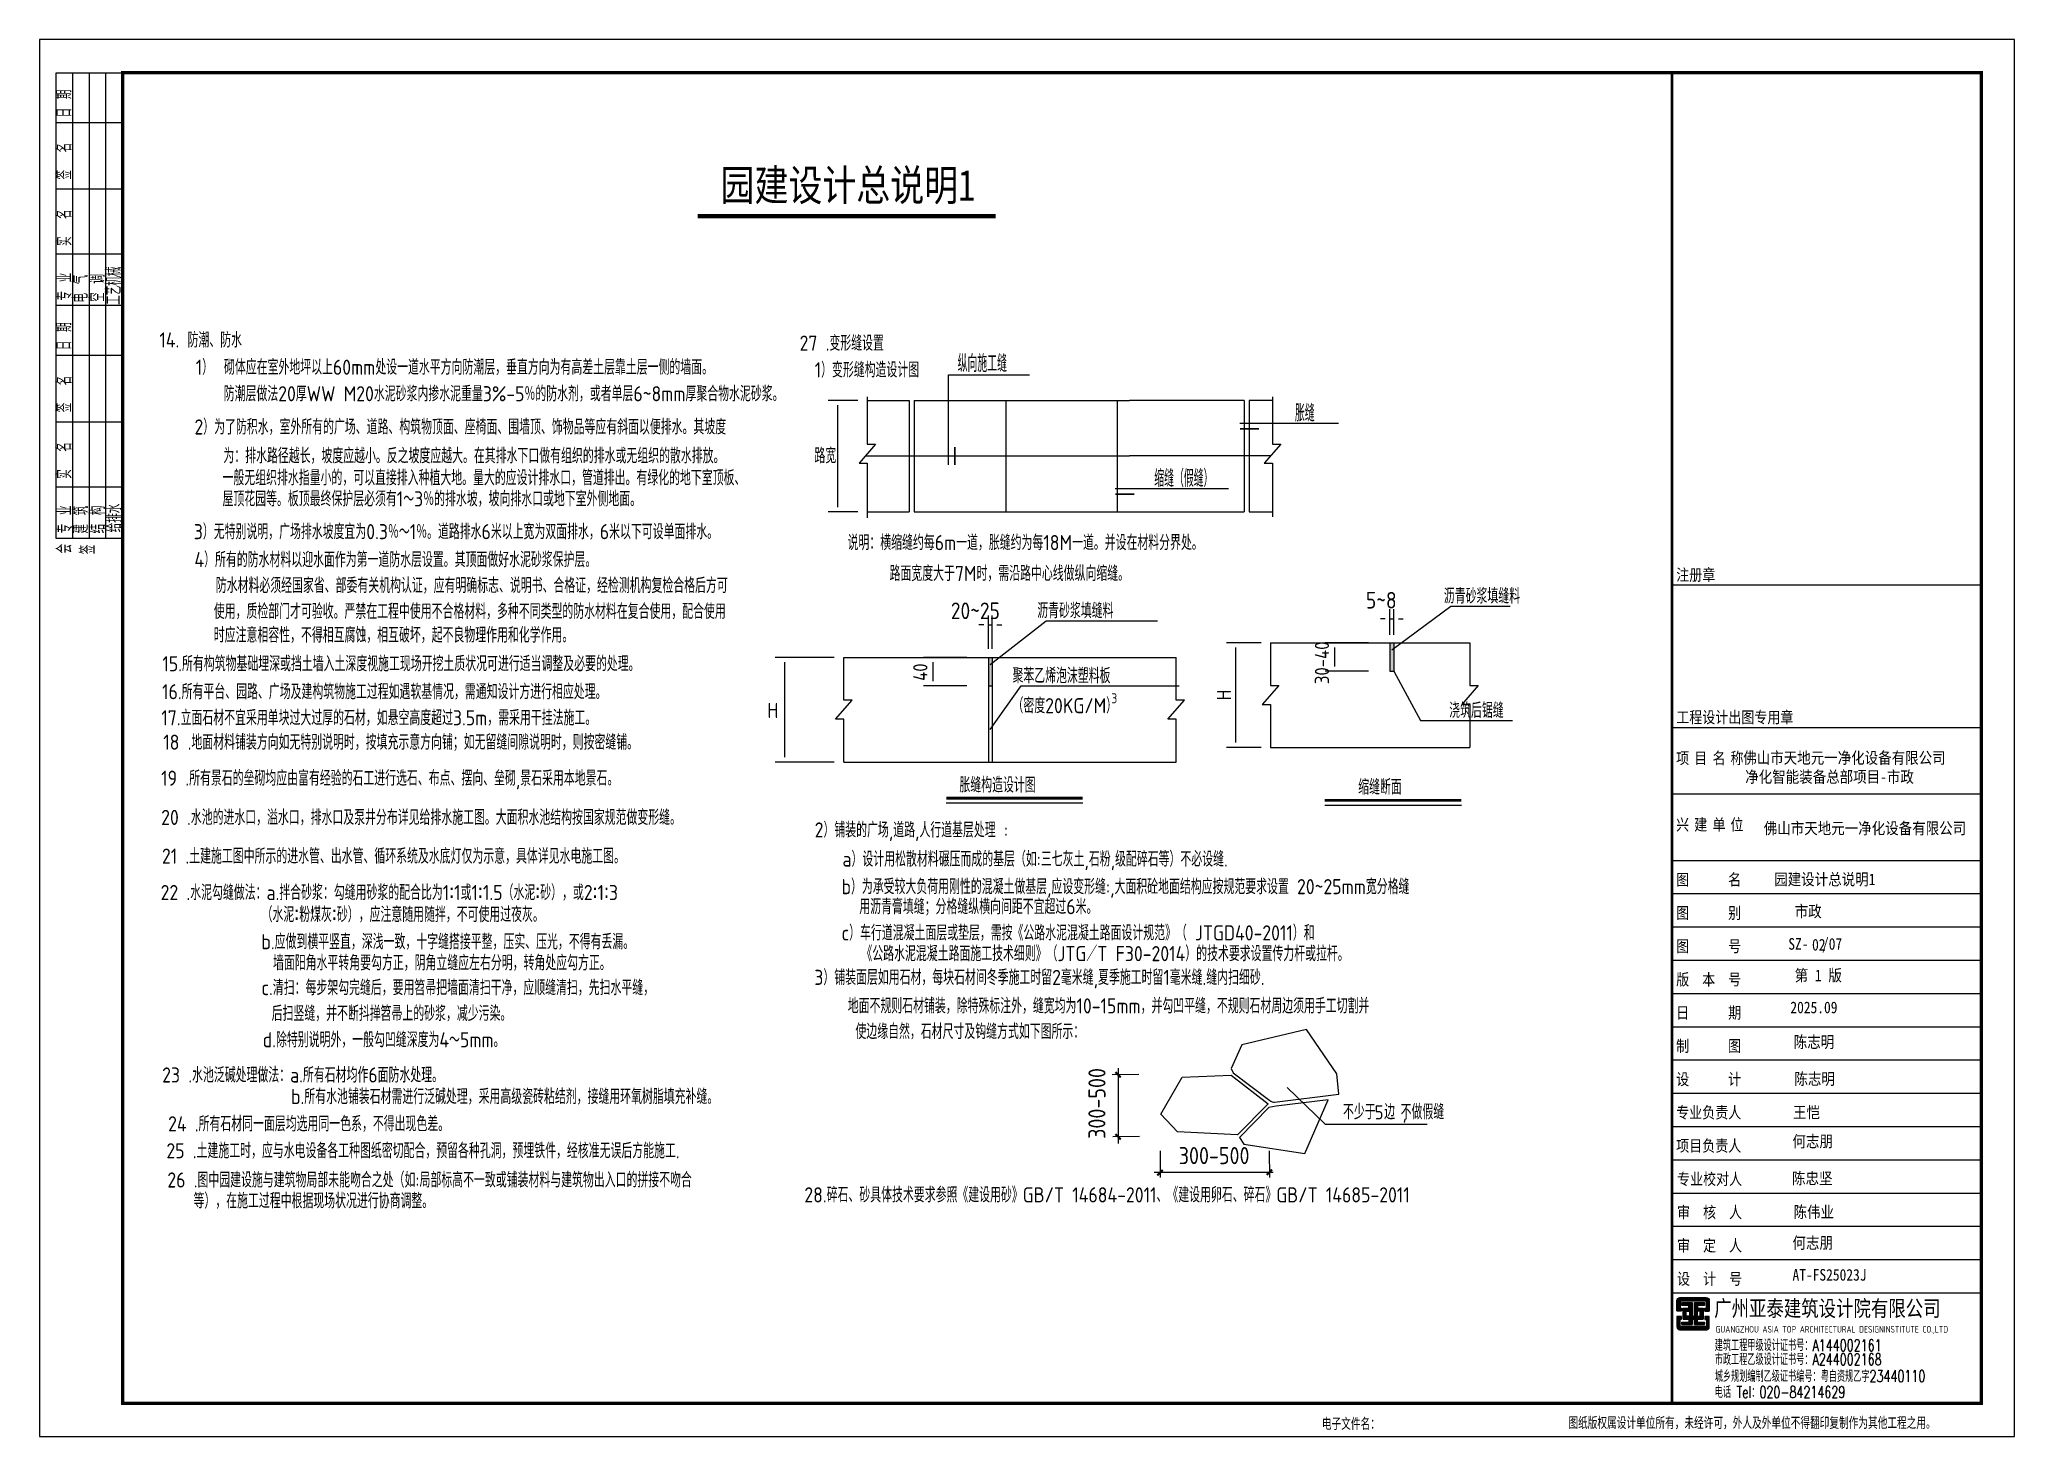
# Model space of a CAD drawing. Extents: x 104028 to 361637, y -78822 to 68782.
# Drawn here: x 238053 to 297453, y 17001 to 59001 of the extents above; entities that cross this region are included whole.
import ezdxf

# ---------------------------------------------------------------- set-up
doc = ezdxf.new("R2010")
doc.units = 0
doc.header["$LTSCALE"] = 1000
doc.header["$MEASUREMENT"] = 0
for name, color, linetype in [('13', 13, 'Continuous'), ('14', 14, 'Continuous'), ('PUB_TITLE', 4, 'Continuous')]:
    doc.layers.add(name, color=color, linetype=linetype)
doc.styles.add('_HZTXT', font='')
doc.styles.add('_KCYD_DIM', font='gbenor.shx', dxfattribs={"bigfont": 'gbcbig.shx'})
doc.styles.add('HT', font='')
doc.styles.add('hztxt', font='romand_pkpm', dxfattribs={"bigfont": 'gbcbig'})
doc.styles.get("Standard").update_dxf_attribs({"font": 'gbenor.shx', "bigfont": 'gbcbig.shx'})
doc.styles.add('宋体', font='', dxfattribs={"width": 0.8})
doc.styles.get('_HZTXT').set_extended_font_data('KaiTi')
doc.styles.get('HT').set_extended_font_data('SimHei')
doc.styles.get('宋体').set_extended_font_data('SimSun')

msp = doc.modelspace()

# ---------------------------------------------------------------- texts
at = {"style": 'HT', "width": 0.8}
msp.add_text('园建设计总说明1', height=936, dxfattribs=at).set_placement((258533.7, 54153.5, 7751.2))
at = {"style": '_KCYD_DIM'}
for s, p in [('14. 防潮、防水', (241658.2, 49740.8)), ('27 .变形缝设置', (260913.5, 49644.3, 8526.4)), ('\u3000\u30001）\u3000砌体应在室外地坪以上60mm处设一道水平方向防潮层，垂直方向为有高差土层靠土层一侧的墙面。', (242097.2, 48921.5)), ('\u3000\u30001）变形缝构造设计图', (260711.6, 48840.1)), ('\u3000\u3000防潮层做法20厚WW M20水泥砂浆内掺水泥重量3%%%-5％的防水剂，或者单层6~8mm厚聚合物水泥砂浆。', (242939, 48123.1)), ('\u3000\u30002）为了防积水，室外所有的广场、道路、构筑物顶面、座椅面、围墙顶、饰物品等应有斜面以便排水。其坡度', (242058.5, 47125.2)), ('        为：排水路径越长，坡度应越小。反之坡度应越大。在其排水下口做有组织的排水或无组织的散水排放。', (241609.7, 46257.4)), ('        一般无组织排水指量小的，可以直接排入种植大地。量大的应设计排水口，管道排出。有绿化的地下室顶板、', (241583.5, 45596.2)), ('        屋顶花园等。板顶最终保护层必须有1～3％的排水坡，坡向排水口或地下室外侧地面。', (241583.5, 44963.5)), ('\u3000\u30003）无特别说明，广场排水坡度宜为0.3％～1％。道路排水6米以上宽为双面排水，6米以下可设单面排水。', (242037.9, 43976.9)), ('说明：横缩缝约每6m一道，胀缝约为每18M一道。并设在材料分界处。', (262356.3, 43647.9)), ('\u3000\u30004）所有的防水材料以迎水面作为第一道防水层设置。其顶面做好水泥砂浆保护层。', (242057.7, 43135.5)), ('        防水材料必须经国家省、部委有关机构认证，应有明确标志、说明书、合格证，经检测机构复检合格后方可', (241381.2, 42358.2)), ('路面宽度大于7M时，需沿路中心线做纵向缩缝。', (263619.2, 42720.4)), ('沥青砂浆填缝料', (280289, 42042.1)), ('        使用，质检部门才可验收。严禁在工程中使用不合格材料，多种不同类型的防水材料在复合使用，配合使用', (241322.1, 41580.6)), ('沥青砂浆填缝料', (268061.3, 41601.2)), ('        时应注意相容性，不得相互腐蚀，相互破坏，起不良物理作用和化学作用。', (241322.1, 40867.6)), ('15.所有构筑物基础埋深或挡土墙入土深度视施工现场开挖土质状况可进行适当调整及必要的处理。', (241748.8, 40005.4)), ('聚苯乙烯泡沫塑料板', (267316, 39647.3)), ('16.所有平台、园路、广场及建构筑物施工过程如遇软基情况，需通知设计方进行相应处理。', (241740, 39165.6)), ('（密度20KG/M） ', (267316, 38745.1)), ('17.立面石材不宜采用单块过大过厚的石材，如悬空高度超过3.5m，需采用干挂法施工。', (241717, 38380.9)), ('浇筑后锯缝', (280451.1, 38603.4)), ('18 .地面材料铺装方向如无特别说明时，按填充示意方向铺；如无留缝间隙说明时，则按密缝铺。', (241774.5, 37647.4, 8526.4)), ('19 .所有景石的垒砌均应由富有经验的石工进行选石、布点、摆向、垒砌,景石采用本地景石。', (241711.7, 36564.5, 8526.4)), ('胀缝构造设计图', (265720.3, 36361.8)), ('缩缝断面', (277713, 36297.8)), ('20 .水池的进水口，溢水口，排水口及泵井分布详见给排水施工图。大面积水池结构按国家规范做变形缝。', (241711.7, 35385.9, 8526.4)), ('\u3000\u30002）铺装的广场,道路,人行道基层处理 :', (260711.6, 35009.8)), ('21 .土建施工图中所示的进水管、出水管、循环系统及水底灯仅为示意，具体详见水电施工图。', (241735.9, 34220.9, 8526.4)), ('a）设计用松散材料碾压而成的基层（如:三七灰土,石粉,级配碎石等）不必设缝.', (262201.9, 34133)), ('22 .水泥勾缝做法：a.拌合砂浆：勾缝用砂浆的配合比为1∶1或1∶1.5（水泥∶砂），或2∶1∶3', (241696, 33127.1, 8526.4)), ('b）为承受较大负荷用刚性的混凝土做基层,应设变形缝:,大面积砼地面结构应按规范要求设置 20~25mm宽分格缝', (262174.4, 33304.1)), ('（水泥∶粉煤灰∶砂），应注意随用随拌，不可使用过夜灰。', (244732.7, 32466.2, 8526.4)), ('用沥青膏填缝；分格缝纵横向间距不宜超过6米。', (262710.1, 32702.2)), ('b.应做到横平竖直，深浅一致，十字缝搭接平整，压实、压光，不得有丢漏。', (244726.5, 31648.5, 8526.4)), ('c）车行道混凝土面层或垫层，需按《公路水泥混凝土路面设计规范》（ JTGD40-2011）和', (262174.4, 31914.2)), ('墙面阳角水平转角要勾方正，阴角立缝应左右分明，转角处应勾方正。', (245076.1, 31012.6, 8526.4)), ('《公路水泥混凝土路面施工技术细则》（JTG／T F30-2014）的技术要求设置传力杆或拉杆。', (262772.3, 31290.3)), ('\u3000\u30003）铺装面层如用石材，每块石材间冬季施工时留2毫米缝,夏季施工时留1毫米缝.缝内扫细砂.', (260701.1, 30576.1)), ('c.清扫：每步架勾完缝后，要用笤帚把墙面清扫干净，应顺缝清扫，先扫水平缝，', (244726.5, 30267.8, 8526.4)), ('后扫竖缝，并不断抖掸笤帚上的砂浆，减少污染。', (245036.5, 29490.7, 8526.4)), ('地面不规则石材铺装，除特殊标注外，缝宽均为10-15mm，并勾凹平缝，不规则石材周边须用手工切割并', (262361.2, 29718.9)), ('d.除特别说明外，一般勾凹缝深度为4～5mm。', (244765.9, 28700.7, 8526.4)), ('     使边缘自然，石材尺寸及钩缝方式如下图所示：', (261359.3, 28949)), ('23 .水池泛碱处理做法：a.所有石材均作6面防水处理。', (241742.7, 27642.5, 8526.4)), ('b.所有水池铺装石材需进行泛碱处理，采用高级瓷砖粘结剂，接缝用环氧树脂填充补缝。', (245618, 26992, 8526.4)), ('不少于', (277257.4, 26533.8)), ('边', (278496.3, 26533.8)), ('不做假缝', (278990.7, 26533.8)), ('24 .所有石材同一面层均选用同一色系，不得出现色差。', (241920.1, 26172.5, 8526.4)), ('25 .土建施工时，应与水电设备各工种图纸密切配合，预留各种孔洞，预埋铁件，经核准无误后方能施工.', (241869.5, 25364.4)), ('26 .图中园建设施与建筑物局部未能吻合之处（如:局部标高不一致或铺装材料与建筑物出入口的拼接不吻合', (241898.2, 24485.8)), ('等），在施工过程中根据现场状况进行协商调整。', (242685.6, 23858.1)), ('28.碎石、砂具体技术要求参照《建设用砂》GB/T 14684-2011、《建设用卵石、碎石》GB/T 14685-2011', (261055.9, 24037.7, 8526.4))]:
    msp.add_text(s, height=455, dxfattribs=at).set_placement(p)
at = {"width": 0.8}
for s, p in [('纵向施工缝', (265667.3, 49006.1)), ('胀缝', (275811.9, 47513.4)), ('缩缝（假缝）', (271580.5, 45550.2))]:
    msp.add_text(s, height=514.8, dxfattribs=at).set_placement(p)
for s, height, p in [('5~8', 500.5, (277946.6, 41893.2)), ('20~25', 500.5, (265461.3, 41575)), ('3', 300.3, (270287.6, 39045.6))]:
    msp.add_text(s, height=height).set_placement(p)
for s, p in [('30-40', (276838.2, 39620.2)), ('40', (264758.2, 39718.6))]:
    msp.add_text(s, height=429, rotation=90).set_placement(p)
at = {"color": 7}
for s, p in [('5', (278210.3, 26533.8)), (',', (279051.3, 26533.8))]:
    msp.add_text(s, height=425.4, dxfattribs=at).set_placement(p)
at = {"char_height": 455, "attachment_point": 5}
for s, insert in [('\\A1;路宽', (261688.4, 46484.7)), ('\\A1;H', (260111.8, 38830.3))]:
    msp.add_mtext(s, dxfattribs=dict(at, insert=insert))
at = {"attachment_point": 5}
for s, insert, char_height, rotation in [('\\A1;H', (273676.8, 39293.3), 429, 90), ('300-500', (269855.8, 27013.8), 514.8, 89.879714), ('300-500', (273380.3, 25445.3), 514.8, 0.005436)]:
    msp.add_mtext(s, dxfattribs=dict(at, insert=insert, char_height=char_height, rotation=rotation))
at = {"layer": '13', "color": 7, "style": '_HZTXT', "width": 0.85}
for s, p in [('园建设计总说明1', (290225.6, 33576.8)), ('02', (291364.1, 31611.2))]:
    msp.add_text(s, height=350, dxfattribs=at).set_placement(p)

# ---------------------------------------------------------------- blocks, each defined once
blk = doc.blocks.new('_ArchTick')
at = {"color": 0, "linetype": 'ByBlock', "const_width": 0.4}
blk.add_lwpolyline([(-0.5, -0.5), (0.5, 0.5)], dxfattribs=at)
blk = doc.blocks.new('$titleblk$00000206')
at = {"layer": '14', "color": 14}
for p, q in [((-140, 20), (0, 20)), ((-140, 0), (-140, 20)), ((-124.56, 0), (-124.56, 20)), ((-105, 0), (-105, 20)), ((-85, 0), (-85, 20)), ((-70, 0), (-70, 20)), ((-54.56, 0), (-54.56, 20)), ((-35, 0), (-35, 20)), ((-15, 0), (-15, 20)), ((0, 20), (0, 0)), ((-140, 15), (0, 15)), ((-140, 10), (0, 10)), ((-140, 5), (0, 5)), ((-140, 0), (0, 0))]:
    blk.add_line(p, q, dxfattribs=at)
at = {"layer": '14', "color": 14, "style": 'hztxt', "width": 0.85}
for s, p in [('会', (-144.49, 15.3)), ('专 业', (-138.47, 15.2)), ('实  名', (-122.07, 15.34)), ('签  名', (-102.07, 15.34)), ('日 期', (-83.4, 15.38)), ('专 业', (-68.48, 15.28)), ('实  名', (-52.07, 15.34)), ('签  名', (-32.07, 15.34)), ('日 期', (-13.4, 15.38)), ('签', (-144.73, 8.26)), ('建 筑', (-138.53, 10.33)), ('电 气', (-69.06, 10.43)), ('结 构', (-138.49, 5.3)), ('空 调', (-68.88, 5.4)), ('给排水', (-138.16, 0.3)), ('工艺机械', (-69.75, 0.47))]:
    blk.add_text(s, height=4.5, dxfattribs=at).set_placement(p)
blk = doc.blocks.new('$titleblk$00000212')
at = {"layer": '14', "style": 'hztxt', "width": 0.85}
for s, p in [('电子文件名：', (-198.31, 0.78)), ('图纸版权属设计单位所有，未经许可，外人及外单位不得翻印复制作为其他工程之用。', (-124.17, 1.07))]:
    blk.add_text(s, height=3.6, rotation=359.99972, dxfattribs=at).set_placement(p)
blk = doc.blocks.new('DSFGNDFGMMMM')
at = {"layer": '14'}
h = blk.add_hatch(dxfattribs=at)
h.set_pattern_fill('ANSI31', color=256, scale=100, angle=135, style=0)
h.set_pattern_definition([(180, (-64047.399, -60016.807), (-3e-15, -12.5), [])])
edge = h.paths.add_edge_path()
edge.add_line((153417, 20856), (153417, 20774))
edge.add_line((153417, 20774), (153276, 20774))
edge.add_line((153276, 20774), (153276, 21085))
edge.add_arc((153366, 21085), 90, 90, 180, ccw=False)
edge.add_line((153366, 21175), (154157, 21175))
edge.add_arc((154157, 21085), 90, 0, 90, ccw=False)
edge.add_line((154247, 21085), (154247, 20769))
edge.add_line((154247, 20769), (154117, 20769))
edge.add_line((154117, 20769), (154117, 20863))
edge.add_line((154117, 20863), (154146, 20863))
edge.add_line((154146, 20863), (154160, 20863))
edge.add_line((154160, 20863), (154160, 21075))
edge.add_line((154160, 21075), (153373, 21075))
edge.add_line((153373, 21075), (153373, 20856))
edge.add_line((153373, 20856), (153417, 20856))
h.paths.add_polyline_path([(153799, 20623), (153799, 21031), (154107, 21031), (154107, 20943), (153893, 20943), (153893, 20856), (154065, 20856), (154065, 20526), (153886, 20526), (153886, 20443), (154108, 20443), (154108, 20366), (153800, 20366), (153800, 20527), (153731, 20527), (153731, 20366), (153422, 20366), (153422, 20443), (153644, 20443), (153644, 20526), (153465, 20526), (153465, 20856), (153638, 20856), (153638, 20943), (153424, 20943), (153424, 21031), (153731, 21031), (153731, 20623)])
h.paths.add_polyline_path([(153554, 20773), (153652, 20773), (153652, 20617), (153554, 20617)], flags=16)
h.paths.add_polyline_path([(153976, 20773), (153879, 20773), (153879, 20617), (153976, 20617)], flags=16)
edge = h.paths.add_edge_path()
edge.add_line((153417, 20526), (153417, 20608))
edge.add_line((153417, 20608), (153276, 20608))
edge.add_line((153276, 20608), (153276, 20297))
edge.add_arc((153366, 20297), 90, 180, 270)
edge.add_line((153366, 20207), (154157, 20207))
edge.add_arc((154157, 20297), 90, 270, 360)
edge.add_line((154247, 20297), (154247, 20613))
edge.add_line((154247, 20613), (154117, 20613))
edge.add_line((154117, 20613), (154117, 20519))
edge.add_line((154117, 20519), (154146, 20519))
edge.add_line((154146, 20519), (154160, 20519))
edge.add_line((154160, 20519), (154160, 20307))
edge.add_line((154160, 20307), (153373, 20307))
edge.add_line((153373, 20307), (153373, 20526))
edge.add_line((153373, 20526), (153417, 20526))
for p, q in [((153128, 58001), (153128, 18001)), ((153128, 42604), (162428, 42604)), ((153128, 38321), (162428, 38321)), ((153128, 36321), (162428, 36321)), ((153128, 34321), (162428, 34321)), ((153128, 33321), (162428, 33321)), ((153128, 32321), (162428, 32321)), ((153128, 31321), (162428, 31321)), ((153128, 30321), (162428, 30321)), ((153128, 29321), (162428, 29321)), ((153128, 28321), (162428, 28321)), ((153128, 27321), (162428, 27321)), ((153128, 26321), (162428, 26321)), ((153128, 25321), (162428, 25321)), ((153128, 24321), (162428, 24321)), ((153128, 23321), (162428, 23321)), ((153128, 22321), (162428, 22321)), ((153128, 21321), (162428, 21321)), ((153128, 21321), (162428, 21321))]:
    blk.add_line(p, q, dxfattribs=at)
for points in [[(153417, 20856), (153417, 20774), (153276, 20774), (153276, 21085, -0.414214), (153366, 21175), (154157, 21175, -0.414214), (154247, 21085), (154247, 20769), (154117, 20769), (154117, 20863), (154146, 20863), (154160, 20863), (154160, 21075), (153373, 21075), (153373, 20856)], [(153417, 20526), (153417, 20608), (153276, 20608), (153276, 20297, 0.414214), (153366, 20207), (154157, 20207, 0.414214), (154247, 20297), (154247, 20613), (154117, 20613), (154117, 20519), (154146, 20519), (154160, 20519), (154160, 20307), (153373, 20307), (153373, 20526)]]:
    blk.add_lwpolyline(points, format="xyb", close=True, dxfattribs=at)
blk.add_lwpolyline([(153799, 20623), (153799, 20623), (153799, 21031), (154107, 21031), (154107, 20943), (153893, 20943), (153893, 20856), (154065, 20856), (154065, 20526), (153886, 20526), (153886, 20443), (154108, 20443), (154108, 20366), (153800, 20366), (153800, 20527), (153731, 20527), (153731, 20366), (153422, 20366), (153422, 20443), (153644, 20443), (153644, 20526), (153465, 20526), (153465, 20856), (153638, 20856), (153638, 20943), (153424, 20943), (153424, 21031), (153731, 21031), (153731, 20623), (153799, 20623)], dxfattribs=at)
for points in [[(153554, 20773), (153652, 20773), (153652, 20617), (153554, 20617)], [(153976, 20773), (153879, 20773), (153879, 20617), (153976, 20617)]]:
    blk.add_lwpolyline(points, close=True, dxfattribs=at)
at = {"layer": 'PUB_TITLE'}
blk.add_lwpolyline([(104028, 17001), (163428, 17001), (163428, 59001), (104028, 59001)], close=True, dxfattribs=at)
at = {"layer": 'PUB_TITLE', "const_width": 100}
blk.add_lwpolyline([(106528, 18001), (162428, 18001), (162428, 58001), (106528, 58001)], close=True, dxfattribs=at)
at = {"layer": 'PUB_TITLE', "const_width": 80}
blk.add_lwpolyline([(153128, 18001), (153128, 58001)], dxfattribs=at)
at = {"layer": 'PUB_TITLE', "xscale": 100.0000000000002, "yscale": 100.0000000000002, "zscale": 100.0000000000002, "rotation": 90}
blk.add_blockref('$titleblk$00000206', (106528, 58001), dxfattribs=at)
at = {"layer": 'PUB_TITLE', "xscale": 100, "yscale": 100, "zscale": 100}
blk.add_blockref('$titleblk$00000212', (162428, 17119), dxfattribs=at)
at = {"layer": '13', "color": 7, "style": '_HZTXT', "width": 0.85}
for s, p in [('佛山市天地元一净化设备有限公司', (155270, 37230)), ('净化智能装备总部项目-市政', (155329, 36659)), ('佛山市天地元一净化设备有限公司', (155887, 35112)), ('市政', (156818, 32616, 24845)), ('SZ-  /07', (156626, 31636)), ('第 1 版', (156818, 30690, 24845)), ('2025.09', (156687, 29726, 24845)), ('陈志明', (156789, 28687)), ('陈志明', (156809, 27577)), ('王恺', (156767, 26571)), ('何志朋', (156751, 25700)), ('陈忠坚', (156738, 24586)), ('陈伟业', (156783, 23576)), ('何志朋', (156751, 22649)), ('AT-FS25023J', (156751, 21686))]:
    blk.add_text(s, height=350, dxfattribs=at).set_placement(p)
at = {"layer": '13', "style": 'hztxt', "oblique": 360, "width": 0.7}
for s, p in [('建筑工程甲级设计证书号：A144002161', (154413, 19569)), ('城乡规划编制乙级证书编号：粤自资规乙字23440110', (154413, 18640)), ('市政工程乙级设计证书号：A244002168', (154413, 19145)), ('电话 Tel：020-84214629', (154413, 18160))]:
    blk.add_text(s, height=350, rotation=359.99972, dxfattribs=at).set_placement(p)
at = {"layer": '14'}
for s, height, style, width, p in [('注册章', 350, '宋体', 0.82, (153255, 42733)), ('工程设计出图专用章', 350, '宋体', 0.82, (153255, 38450)), ('项', 350, '宋体', 0.82, (153252, 37221)), ('目', 350, '宋体', 0.82, (153796, 37221)), ('名', 350, '宋体', 0.82, (154347, 37221)), ('称', 350, '宋体', 0.82, (154886, 37221)), ('兴', 350, '宋体', 0.82, (153252, 35221)), ('建', 350, '宋体', 0.82, (153796, 35221)), ('单', 350, '宋体', 0.82, (154347, 35221)), ('位', 350, '宋体', 0.82, (154886, 35221)), ('图      名', 350, '宋体', 0.82, (153252, 33567)), ('图      别', 350, '宋体', 0.82, (153252, 32567)), ('图      号', 350, '宋体', 0.82, (153252, 31567)), ('版  本  号', 350, '宋体', 0.82, (153252, 30567)), ('日      期', 350, '宋体', 0.82, (153252, 29567)), ('制      图', 350, '宋体', 0.82, (153252, 28567)), ('设      计', 350, '宋体', 0.82, (153252, 27567)), ('专业负责人', 350, '宋体', 0.82, (153252, 26567)), ('项目负责人', 350, '宋体', 0.82, (153252, 25567)), ('专业校对人', 350, '宋体', 0.82, (153279, 24567, -24845)), ('审  核  人', 350, '宋体', 0.82, (153279, 23567, -24845)), ('审  定  人', 350, '宋体', 0.82, (153279, 22567, -24845)), ('设  计  号', 350, '宋体', 0.82, (153279, 21567, -24845)), ('广州亚泰建筑设计院有限公司', 480, 'HT', 0.8, (154395, 20613))]:
    blk.add_text(s, height=height, dxfattribs=dict(at, style=style, width=width)).set_placement(p)
at = {"layer": '14', "oblique": 360, "width": 0.8}
blk.add_text('GUANGZHOU ASIA TOP ARCHITECTURAL DESIGNINSTITUTE CO.,LTD', height=198, rotation=359.99972, dxfattribs=at).set_placement((154441, 20125, -24845))

# ---------------------------------------------------------------- hatches: boundary and pattern name
at = {"lineweight": 0}
for points in [[(266706.8, 40425.4), (266592.4, 40425.4), (266592.4, 39567.4), (266706.8, 39567.4)], [(278784.6, 40866.3), (278670.2, 40866.3), (278670.2, 40008.3), (278784.6, 40008.3)]]:
    msp.add_hatch(color=256, dxfattribs=at).paths.add_polyline_path(points)

# ---------------------------------------------------------------- linework, layer by layer
for p, q in [((262664.4, 48149.1), (261774.1, 48149.1)), ((262950.4, 48149.1), (264211.6, 48149.1)), ((264211.6, 48149.1), (264211.6, 44800.4)), ((264354.6, 48149.1), (270832.3, 48149.1)), ((264354.6, 48149.1), (264354.6, 44800.4)), ((267115.4, 48149.1), (267115.4, 44800.4)), ((270462.1, 48149.1), (270462.1, 44800.4)), ((273945.2, 48149.1), (270832.3, 48149.1)), ((274288.4, 48149.1), (273945.2, 48149.1)), ((274288.4, 48149.1), (274288.4, 44800.4)), ((274431.4, 48149.1), (274431.4, 44800.4)), ((275136.3, 48149.1), (274431.4, 48149.1)), ((262060.1, 44943.4), (262060.1, 48006.1)), ((274153.4, 47463.8), (277123.7, 47463.8)), ((262889.8, 46484.7), (264354.6, 46484.7)), ((264354.6, 46484.7), (270832.3, 46484.7)), ((273945.2, 46484.7), (270832.3, 46484.7)), ((275075.7, 46484.7), (273945.2, 46484.7)), ((270399.8, 45500.5), (273814.4, 45500.5)), ((262664.4, 44800.4), (261774.1, 44800.4)), ((262950.4, 44800.4), (264211.6, 44800.4)), ((264354.6, 44800.4), (274288.4, 44800.4)), ((274431.4, 44800.4), (275136.3, 44800.4)), ((266592.4, 40684.9), (266592.4, 41686.7)), ((266706.8, 40684.9), (266706.8, 41686.7)), ((278527.2, 41586.9), (278384.2, 41586.9)), ((278670.2, 41105), (278670.2, 41872.9)), ((278670.2, 41586.9), (278784.6, 41586.9)), ((278727.4, 40652.9), (280503.7, 41966.7)), ((278784.6, 41105), (278784.6, 41872.9)), ((278927.6, 41586.9), (279070.6, 41586.9)), ((280503.7, 41966.7), (282287.6, 41966.7)), ((266449.4, 41400.7), (266306.4, 41400.7)), ((266592.4, 41400.7), (266706.8, 41400.7)), ((266649.6, 40212), (268327.4, 41525.8)), ((266849.8, 41400.7), (266992.8, 41400.7)), ((268327.4, 41525.8), (271675.7, 41525.8)), ((261956, 40425.4), (260183.3, 40425.4)), ((261956, 40425.4), (261119.7, 40425.4)), ((262242, 40425.4), (272242, 40425.4)), ((265939.8, 40425.4), (264644.2, 40425.4)), ((266592.4, 40425.4), (266592.4, 39567.4)), ((266706.8, 40425.4), (266706.8, 39567.4)), ((274794.3, 40866.3), (273748.3, 40866.3)), ((274034.3, 37863.3), (274034.3, 40723.3)), ((274794.3, 40866.3), (274667.9, 40866.3)), ((275080.3, 40866.3), (281076, 40866.3)), ((278019.8, 40866.3), (276724.2, 40866.3)), ((277010.2, 40151.3), (277010.2, 40723.3)), ((278670.2, 40866.3), (278670.2, 40008.3)), ((278784.6, 40866.3), (278784.6, 40008.3)), ((260469.3, 37422.4), (260469.3, 40282.4)), ((264930.2, 39710.4), (264930.2, 40282.4)), ((278019.8, 40008.3), (276724.2, 40008.3)), ((278670.2, 40008.3), (278784.6, 40008.3)), ((265939.8, 39567.4), (264644.2, 39567.4)), ((266592.4, 39567.4), (266706.8, 39567.4)), ((266592.4, 39567.4), (266592.4, 37279.4)), ((266649.6, 38258.1), (267582.1, 39571.9)), ((266706.8, 39567.4), (266706.8, 37279.4)), ((267582.1, 39571.9), (272327.1, 39571.9)), ((274794.3, 37720.3), (273748.3, 37720.3)), ((274794.3, 37720.3), (274667.9, 37720.3)), ((275080.3, 37720.3), (281076, 37720.3)), ((261956, 37279.4), (260183.3, 37279.4)), ((261956, 37279.4), (261119.7, 37279.4)), ((262242, 37279.4), (272242, 37279.4)), ((270492.4, 28070), (270492.4, 25810.4)), ((271116.8, 27883.3), (270316.7, 27875.2)), ((271135.9, 26016.4), (270335.7, 26008.3)), ((271754.5, 25592.4), (271756.5, 24791.1)), ((275040.9, 25593.8), (275041.8, 24792.4)), ((275158.5, 24940.4), (271578.7, 24940.4))]:
    msp.add_line(p, q)
at = {"color": 7}
for p, q in [((275579.8, 27494), (276720.6, 26390.6)), ((276720.6, 26390.6), (279784.5, 26390.6))]:
    msp.add_line(p, q, dxfattribs=at)
at = {"color": 0, "const_width": 130}
msp.add_lwpolyline([(257842.8, 53689.5), (266807, 53689.5)], dxfattribs=at)
for points in [[(265390.2, 46210.7), (265390.2, 48923.7), (267825.4, 48923.7)], [(262950.4, 48256.5), (262950.4, 46839.9), (263200.6, 46839.9), (262700.1, 46267.9), (262950.4, 46267.9), (262950.4, 44624.3)], [(275136.3, 48256.5), (275136.3, 46839.9), (275386.5, 46839.9), (274886, 46267.9), (275136.3, 46267.9), (275136.3, 44650.3)], [(262242, 37279.4), (262242, 38566.4), (261991.7, 38566.4), (262492.2, 39138.4), (262242, 39138.4), (262242, 40425.4)], [(272242, 37279.4), (272242, 38566.4), (271991.7, 38566.4), (272492.2, 39138.4), (272242, 39138.4), (272242, 40425.4)], [(275080.3, 40866.3), (275080.3, 39579.3), (275330.6, 39579.3), (274830.1, 39007.3), (275080.3, 39007.3), (275080.3, 37720.3)], [(281076, 40866.3), (281076, 39579.3), (281326.2, 39579.3), (280825.7, 39007.3), (281076, 39007.3), (281076, 37720.3)], [(265323.4, 36049.6), (269431.9, 36049.6)], [(276708.5, 35985.6), (280817, 35985.6)], [(276809.1, 27122.4), (275249.6, 26933.6), (275027.4, 26891.5), (274143.8, 25994.6), (274269.3, 25789.5), (276113.1, 25512.5)], [(276113.1, 25512.5), (276809.1, 27122.4)]]:
    msp.add_lwpolyline(points)
for points, const_width in [([(274161.1, 47295.5), (274730.6, 47295.5)], 58.1), ([(265581.4, 46210.7), (265581.4, 46746.5)], 58.1), ([(270407.5, 45332.3), (270977, 45332.3)], 58.1), ([(265323.4, 36192.6), (269431.9, 36192.6)], 85.8), ([(276708.5, 36128.6), (280817, 36128.6)], 85.8)]:
    msp.add_lwpolyline(points, dxfattribs=dict(const_width=const_width))
at = {"flags": 128}
msp.add_lwpolyline([(278784.6, 40008.3), (279586.7, 38528), (282355.4, 38528)], dxfattribs=at)
msp.add_lwpolyline([(273948.8, 27931.6), (275058.7, 27099.5, 0.1600932), (275200.9, 27051.4), (277129.2, 27288.7), (277067.5, 27902.6), (276156.2, 29237.9), (274214.1, 28778.5), (273889.5, 28067.8), (273948.8, 27931.6)], format="xyb")
msp.add_lwpolyline([(272414.6, 27805.3), (273889.6, 27862.8), (275005.5, 27001.4), (274080.9, 26071.6), (272280, 26156.6), (271776.6, 26691.5), (272414.6, 27805.3)], close=True)

# ---------------------------------------------------------------- block references
msp.add_blockref('DSFGNDFGMMMM', (134024.7, 0))
for p, xscale, yscale, zscale, rotation in [((270492.4, 27876.8), 162.1619999997939, 162.1619999997939, 162.1619999997939, 90.583605153421), ((270492.4, 26009.9), 162.1619999997939, 162.1619999997939, 162.1619999997939, 270.583605153421), ((271751.8, 24934.9), 162.1619999987259, 162.1619999987259, 162.1619999987259, 179.999999999954)]:
    msp.add_blockref('_ArchTick', p, dxfattribs=dict(xscale=xscale, yscale=yscale, zscale=zscale, rotation=rotation))
at = {"xscale": 162.1619999987259, "yscale": 162.1619999987259, "zscale": 162.1619999987259}
msp.add_blockref('_ArchTick', (275044.3, 24943.1), dxfattribs=at)

msp.set_redraw_order([(e.dxf.handle, doc.entitydb.next_handle()) for e in msp.query("TEXT MTEXT ATTDEF DIMENSION ARC_DIMENSION")])  # texts and dimensions are drawn at this point

doc.saveas('drawing.dxf')
